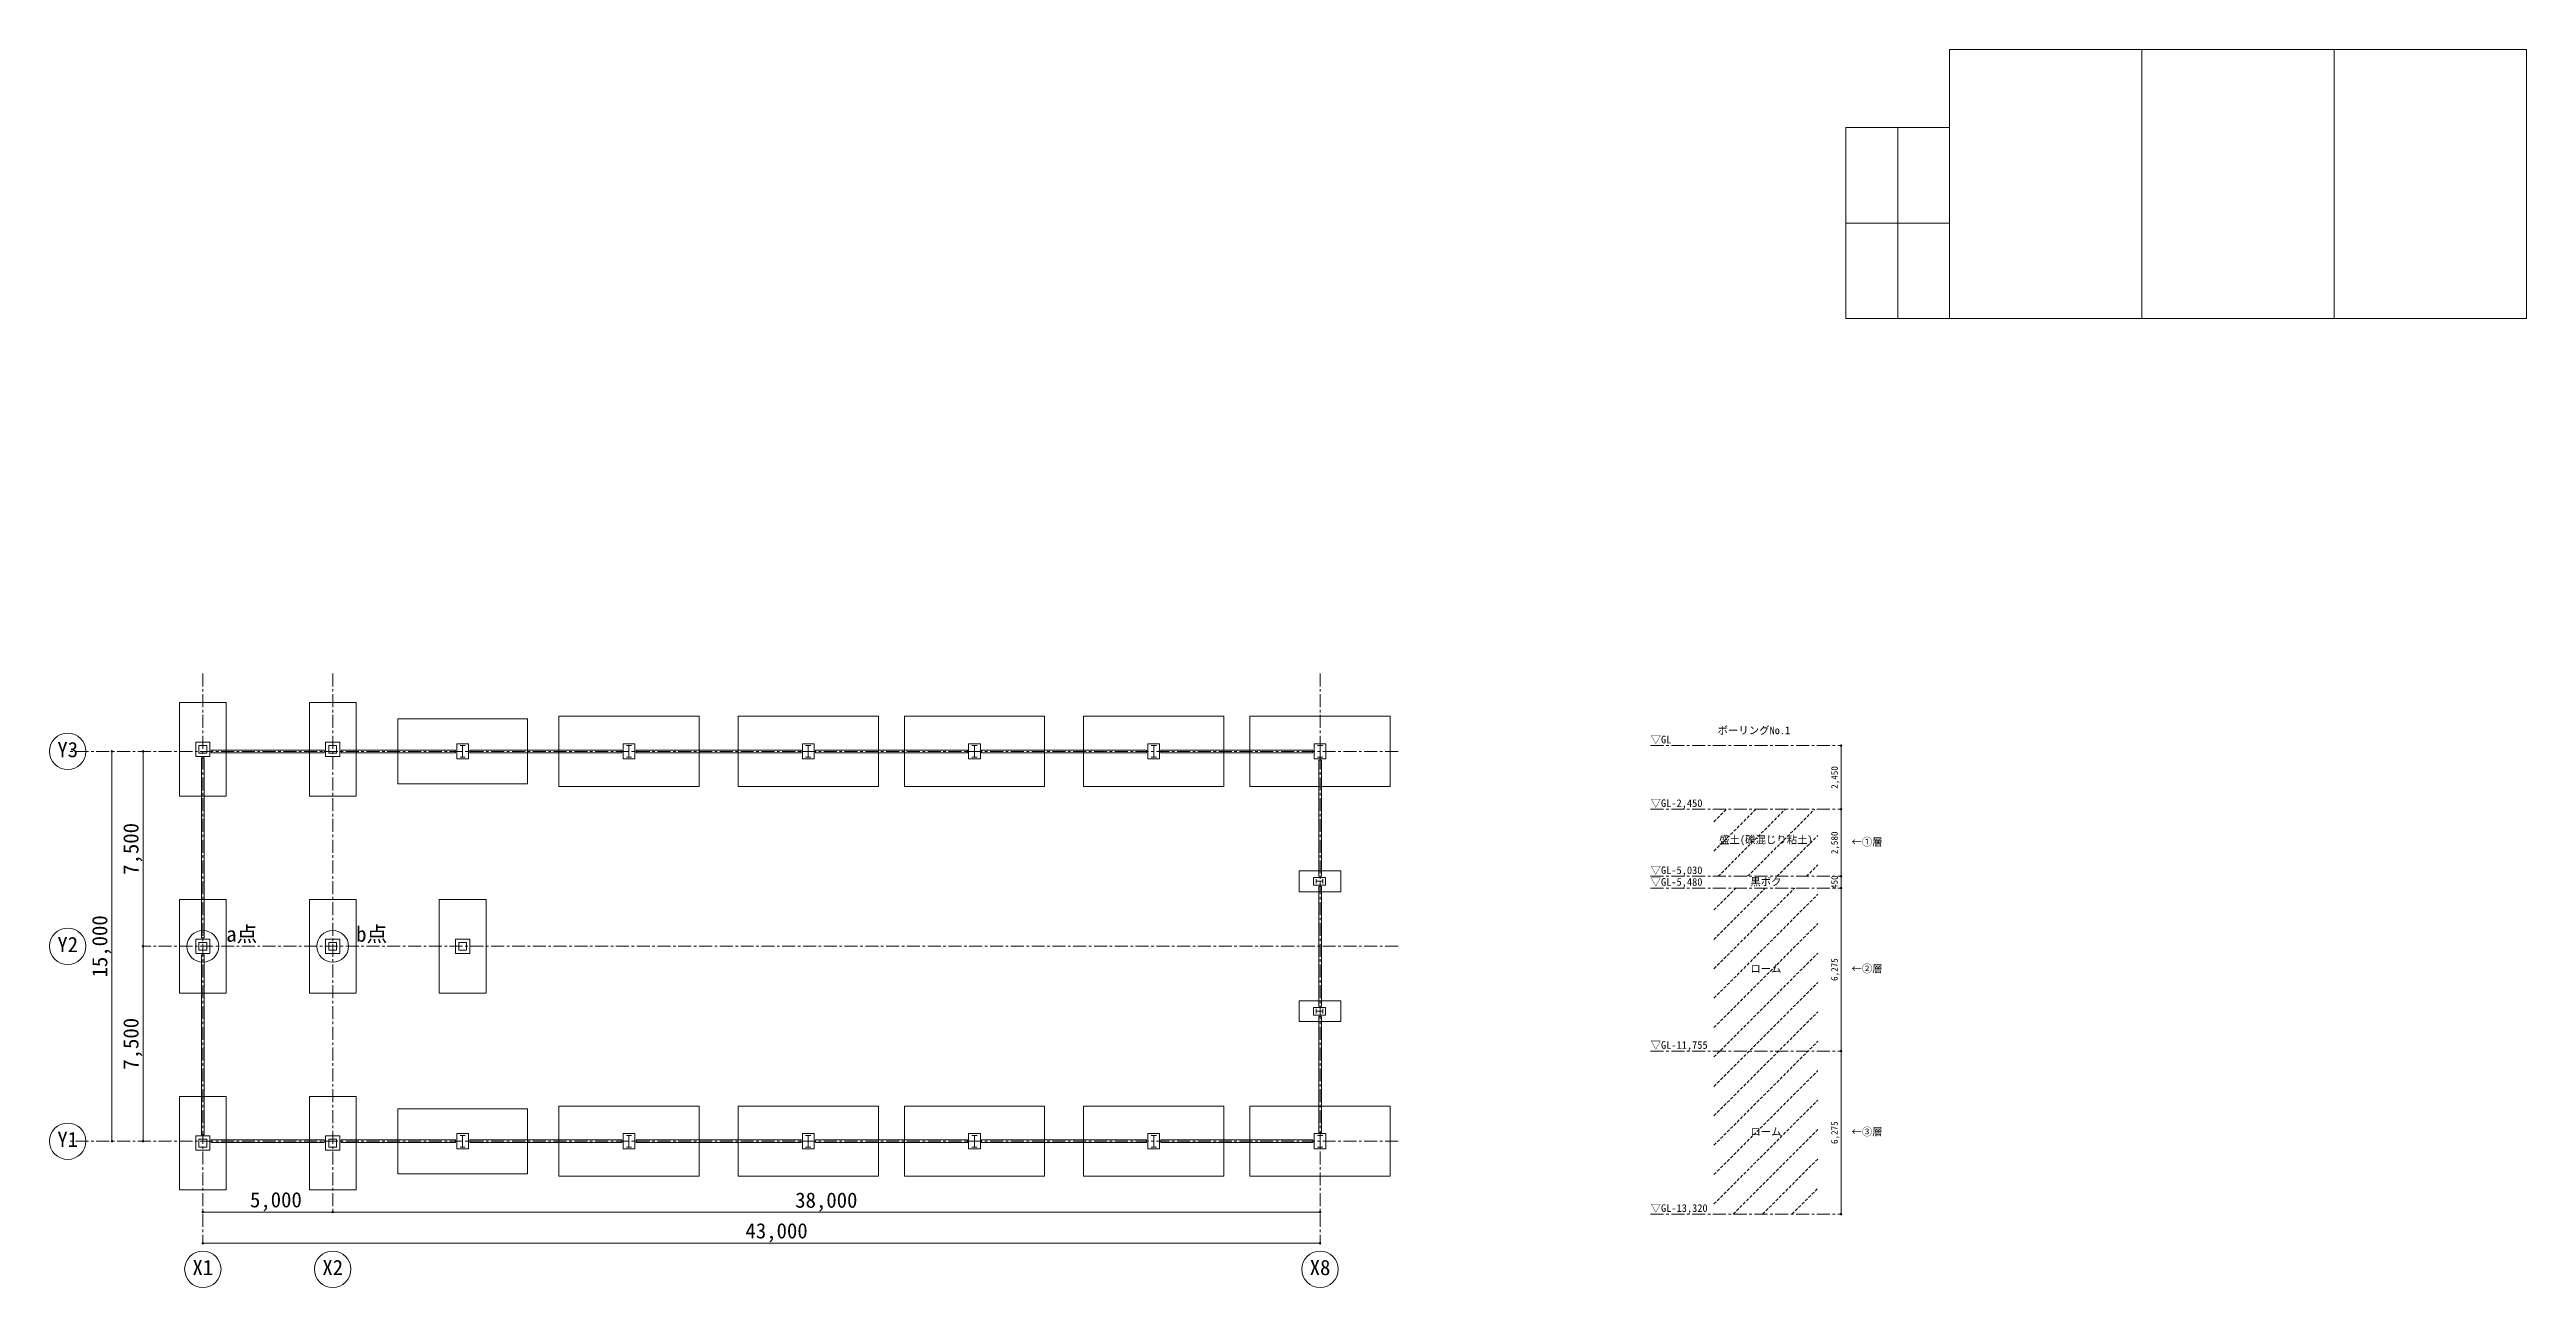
# Model space of a CAD drawing. Units: millimetres at full size, sheet at 1:100. Extents: x -86598 to 29917, y -21000 to 80716.
# Drawn here: x -86598 to 8734, y 33082 to 80716 of the extents above; entities that cross this region are included whole.
import ezdxf
from ezdxf.enums import TextEntityAlignment as Align

# ---------------------------------------------------------------- set-up
doc = ezdxf.new("R2010")
doc.units = ezdxf.units.MM
doc.header["$LTSCALE"] = 100
doc.header["$PDMODE"] = 32
doc.header["$PDSIZE"] = 60
doc.linetypes.add('CHAIN1', pattern=[8, 5, -1, 1, -1])
doc.linetypes.add('DASHED1', pattern=[1.8, 1.2, -0.6])
for name, color, linetype, lineweight in [('0-0_境界線', 4, 'Continuous', 5), ('0-1_', 4, 'Continuous', 5), ('0-2_', 4, 'Continuous', 5), ('0-3_', 2, 'Continuous', 18), ('0-7_寸法', 7, 'Continuous', 5), ('0-F_通り芯', 7, 'Continuous', 5)]:
    doc.layers.add(name, color=color, linetype=linetype, lineweight=lineweight)
doc.styles.add('ＭＳ ゴシック', font='')
doc.styles.get('ＭＳ ゴシック').set_extended_font_data('MS Gothic')

msp = doc.modelspace()

# ---------------------------------------------------------------- texts
at = {"layer": '0-7_寸法', "style": 'ＭＳ ゴシック'}
for s, p in [('7,500', (-82997.6, 48960)), ('15,000', (-84197.6, 45009.7)), ('7,500', (-82997.6, 41460))]:
    msp.add_text(s, height=586.5, rotation=90, dxfattribs=at).set_placement(p, align=Align.BOTTOM_LEFT)
for s, p in [('a点', (-79797.6, 46210)), ('b点', (-74797.6, 46210)), ('5,000', (-78882.7, 35989)), ('38,000', (-57897.6, 35974.5)), ('43,000', (-59812.4, 34794.2))]:
    msp.add_text(s, height=586.5, dxfattribs=at).set_placement(p, align=Align.BOTTOM_LEFT)
at = {"layer": '0-F_通り芯', "style": 'ＭＳ ゴシック'}
for s, height, p in [('ボーリングNo.1', 293.3, (-22399.4, 54284.1)), ('Y3', 586.5, (-86297.6, 53310)), ('▽GL', 293.3, (-24976.4, 53931.9)), ('▽GL-2,450', 293.3, (-24976.4, 51481.9)), ('盛土(礫混じり粘土)', 293.3, (-22337.6, 50075.1)), ('\u3000←①層', 293.3, (-17644.5, 49991.9)), ('▽GL-5,030', 293.3, (-24976.4, 48901.9)), ('▽GL-5,480', 293.3, (-24976.4, 48451.9)), ('黒ボク', 293.3, (-21137.6, 48459.9)), ('Y2', 586.5, (-86297.6, 45810)), ('ローム', 293.3, (-21137.6, 45114.4)), ('\u3000←②層', 293.3, (-17644.8, 45114.4)), ('▽GL-11,755', 293.3, (-24976.4, 42176.9)), ('ローム', 293.3, (-21137.6, 38839.4)), ('\u3000←③層', 293.3, (-17644.8, 38839.4)), ('Y1', 586.5, (-86297.6, 38310)), ('▽GL-13,320', 293.3, (-24976.4, 35901.9)), ('X1', 586.5, (-81097.6, 33382.3)), ('X2', 586.5, (-76097.6, 33382.3)), ('X8', 586.5, (-38097.6, 33382.3))]:
    msp.add_text(s, height=height, dxfattribs=at).set_placement(p, align=Align.BOTTOM_LEFT)
for s, p in [('2,450', (-17694.5, 52269.4)), ('2,580', (-17694.5, 49754.4)), ('450', (-17694.5, 48414.4)), ('6,275', (-17694.5, 44876.9)), ('6,275', (-17694.5, 38601.9))]:
    msp.add_text(s, height=256.6, rotation=90, dxfattribs=at).set_placement(p, align=Align.BOTTOM_LEFT)

# ---------------------------------------------------------------- linework, layer by layer
at = {"layer": '0-0_境界線'}
for p, q in [((-80972.6, 54060), (-80972.6, 53510)), ((-80972.6, 54060), (-80422.6, 54060)), ((-80972.6, 53510), (-80422.6, 53510)), ((-80847.6, 53635), (-80847.6, 53935)), ((-80547.6, 53635), (-80847.6, 53635)), ((-80422.6, 54060), (-80422.6, 53510)), ((-75972.6, 54060), (-75972.6, 53510)), ((-75972.6, 54060), (-75422.6, 54060)), ((-75972.6, 53510), (-75422.6, 53510)), ((-75847.6, 53635), (-75847.6, 53935)), ((-75547.6, 53635), (-75847.6, 53635)), ((-75422.6, 54060), (-75422.6, 53510)), ((-70922.6, 54000), (-70922.6, 53420)), ((-70922.6, 54000), (-70472.6, 54000)), ((-70922.6, 53420), (-70472.6, 53420)), ((-70597.6, 53935), (-70797.6, 53935)), ((-70597.6, 53485), (-70797.6, 53485)), ((-70697.6, 53935), (-70697.6, 53485)), ((-70472.6, 54000), (-70472.6, 53420)), ((-64522.6, 54000), (-64522.6, 53420)), ((-64522.6, 54000), (-64072.6, 54000)), ((-64522.6, 53420), (-64072.6, 53420)), ((-64197.6, 53935), (-64397.6, 53935)), ((-64197.6, 53485), (-64397.6, 53485)), ((-64297.6, 53935), (-64297.6, 53485)), ((-64072.6, 54000), (-64072.6, 53420)), ((-57622.6, 54000), (-57622.6, 53420)), ((-57622.6, 54000), (-57172.6, 54000)), ((-57622.6, 53420), (-57172.6, 53420)), ((-57297.6, 53935), (-57497.6, 53935)), ((-57297.6, 53485), (-57497.6, 53485)), ((-57397.6, 53935), (-57397.6, 53485)), ((-57172.6, 54000), (-57172.6, 53420)), ((-51222.6, 54000), (-51222.6, 53420)), ((-51222.6, 54000), (-50772.6, 54000)), ((-51222.6, 53420), (-50772.6, 53420)), ((-50897.6, 53935), (-51097.6, 53935)), ((-50897.6, 53485), (-51097.6, 53485)), ((-50997.6, 53935), (-50997.6, 53485)), ((-50772.6, 54000), (-50772.6, 53420)), ((-44322.6, 54000), (-44322.6, 53420)), ((-44322.6, 54000), (-43872.6, 54000)), ((-44322.6, 53420), (-43872.6, 53420)), ((-43997.6, 53935), (-44197.6, 53935)), ((-43997.6, 53485), (-44197.6, 53485)), ((-44097.6, 53935), (-44097.6, 53485)), ((-43872.6, 54000), (-43872.6, 53420)), ((-37922.6, 54000), (-37922.6, 53420)), ((-37922.6, 54000), (-37472.6, 54000)), ((-37922.6, 53420), (-37472.6, 53420)), ((-37597.6, 53935), (-37797.6, 53935)), ((-37597.6, 53485), (-37797.6, 53485)), ((-37697.6, 53935), (-37697.6, 53485)), ((-37472.6, 54000), (-37472.6, 53420)), ((-37944.6, 48860), (-37944.6, 48560)), ((-37944.6, 48860), (-37494.6, 48860)), ((-37841.6, 48622.5), (-37841.6, 48797.5)), ((-37841.6, 48710), (-37597.6, 48710)), ((-37597.6, 48622.5), (-37597.6, 48797.5)), ((-37494.6, 48860), (-37494.6, 48560)), ((-37944.6, 48560), (-37494.6, 48560)), ((-80972.6, 46485), (-80972.6, 45935)), ((-80972.6, 46485), (-80422.6, 46485)), ((-80972.6, 45935), (-80422.6, 45935)), ((-80847.6, 46060), (-80847.6, 46360)), ((-80547.6, 46060), (-80847.6, 46060)), ((-80422.6, 46485), (-80422.6, 45935)), ((-75972.6, 46485), (-75972.6, 45935)), ((-75972.6, 46485), (-75422.6, 46485)), ((-75972.6, 45935), (-75422.6, 45935)), ((-75847.6, 46060), (-75847.6, 46360)), ((-75547.6, 46060), (-75847.6, 46060)), ((-75422.6, 46485), (-75422.6, 45935)), ((-70972.6, 46485), (-70972.6, 45935)), ((-70972.6, 46485), (-70422.6, 46485)), ((-70972.6, 45935), (-70422.6, 45935)), ((-70847.6, 46060), (-70847.6, 46360)), ((-70547.6, 46060), (-70847.6, 46060)), ((-70422.6, 46485), (-70422.6, 45935)), ((-37944.6, 43860), (-37944.6, 43560)), ((-37944.6, 43860), (-37494.6, 43860)), ((-37494.6, 43860), (-37494.6, 43560)), ((-37944.6, 43560), (-37494.6, 43560)), ((-37841.6, 43797.5), (-37841.6, 43622.5)), ((-37841.6, 43710), (-37597.6, 43710)), ((-37597.6, 43797.5), (-37597.6, 43622.5)), ((-80972.6, 38910), (-80972.6, 38360)), ((-80972.6, 38910), (-80422.6, 38910)), ((-80972.6, 38360), (-80422.6, 38360)), ((-80422.6, 38910), (-80422.6, 38360)), ((-75972.6, 38910), (-75972.6, 38360)), ((-75972.6, 38910), (-75422.6, 38910)), ((-75972.6, 38360), (-75422.6, 38360)), ((-75422.6, 38910), (-75422.6, 38360)), ((-70922.6, 39000), (-70922.6, 38420)), ((-70922.6, 39000), (-70472.6, 39000)), ((-70922.6, 38420), (-70472.6, 38420)), ((-70597.6, 38935), (-70797.6, 38935)), ((-70597.6, 38485), (-70797.6, 38485)), ((-70697.6, 38935), (-70697.6, 38485)), ((-70472.6, 39000), (-70472.6, 38420)), ((-64522.6, 39000), (-64522.6, 38420)), ((-64522.6, 39000), (-64072.6, 39000)), ((-64522.6, 38420), (-64072.6, 38420)), ((-64197.6, 38935), (-64397.6, 38935)), ((-64197.6, 38485), (-64397.6, 38485)), ((-64297.6, 38935), (-64297.6, 38485)), ((-64072.6, 39000), (-64072.6, 38420)), ((-57622.6, 39000), (-57622.6, 38420)), ((-57622.6, 39000), (-57172.6, 39000)), ((-57622.6, 38420), (-57172.6, 38420)), ((-57297.6, 38935), (-57497.6, 38935)), ((-57297.6, 38485), (-57497.6, 38485)), ((-57397.6, 38935), (-57397.6, 38485)), ((-57172.6, 39000), (-57172.6, 38420)), ((-51222.6, 39000), (-51222.6, 38420)), ((-51222.6, 39000), (-50772.6, 39000)), ((-51222.6, 38420), (-50772.6, 38420)), ((-50897.6, 38935), (-51097.6, 38935)), ((-50897.6, 38485), (-51097.6, 38485)), ((-50997.6, 38935), (-50997.6, 38485)), ((-50772.6, 39000), (-50772.6, 38420)), ((-44322.6, 39000), (-44322.6, 38420)), ((-44322.6, 39000), (-43872.6, 39000)), ((-44322.6, 38420), (-43872.6, 38420)), ((-43997.6, 38935), (-44197.6, 38935)), ((-43997.6, 38485), (-44197.6, 38485)), ((-44097.6, 38935), (-44097.6, 38485)), ((-43872.6, 39000), (-43872.6, 38420)), ((-37922.6, 39000), (-37922.6, 38420)), ((-37922.6, 39000), (-37472.6, 39000)), ((-37922.6, 38420), (-37472.6, 38420)), ((-37597.6, 38935), (-37797.6, 38935)), ((-37597.6, 38485), (-37797.6, 38485)), ((-37697.6, 38935), (-37697.6, 38485)), ((-37472.6, 39000), (-37472.6, 38420))]:
    msp.add_line(p, q, dxfattribs=at)
for points in [[(-80547.6, 53635), (-80547.6, 53935), (-80847.6, 53935)], [(-75547.6, 53635), (-75547.6, 53935), (-75847.6, 53935)], [(-80547.6, 46060), (-80547.6, 46360), (-80847.6, 46360)], [(-75547.6, 46060), (-75547.6, 46360), (-75847.6, 46360)], [(-70547.6, 46060), (-70547.6, 46360), (-70847.6, 46360)], [(-80547.6, 38485), (-80847.6, 38485), (-80847.6, 38785)], [(-80547.6, 38485), (-80547.6, 38785), (-80847.6, 38785)], [(-75547.6, 38485), (-75847.6, 38485), (-75847.6, 38785)], [(-75547.6, 38485), (-75547.6, 38785), (-75847.6, 38785)]]:
    msp.add_lwpolyline(points, dxfattribs=at)
at = {"layer": '0-1_'}
for p, q in [((-81597.6, 51985), (-81597.6, 55585)), ((-81597.6, 55585), (-79797.6, 55585)), ((-79797.6, 51985), (-79797.6, 55585)), ((-76597.6, 51985), (-76597.6, 55585)), ((-76597.6, 55585), (-74797.6, 55585)), ((-74797.6, 51985), (-74797.6, 55585)), ((-73197.6, 52460), (-73197.6, 54960)), ((-73197.6, 54960), (-68197.6, 54960)), ((-68197.6, 52460), (-68197.6, 54960)), ((-61597.6, 55060), (-61597.6, 52360)), ((-54697.6, 55060), (-54697.6, 52360)), ((-48297.6, 55060), (-48297.6, 52360)), ((-41397.6, 55060), (-41397.6, 52360)), ((-34997.6, 55060), (-34997.6, 52360)), ((-73197.6, 52460), (-68197.6, 52460)), ((-81597.6, 51985), (-79797.6, 51985)), ((-76597.6, 51985), (-74797.6, 51985)), ((-61597.6, 52360), (-66997.6, 52360)), ((-54697.6, 52360), (-60097.6, 52360)), ((-48297.6, 52360), (-53697.6, 52360)), ((-41397.6, 52360), (-46797.6, 52360)), ((-34997.6, 52360), (-40397.6, 52360)), ((-38497.6, 49110), (-38497.6, 48310)), ((-38497.6, 49110), (-36897.6, 49110)), ((-36897.6, 49110), (-36897.6, 48310)), ((-81597.6, 44410), (-81597.6, 48010)), ((-81597.6, 48010), (-79797.6, 48010)), ((-79797.6, 44410), (-79797.6, 48010)), ((-76597.6, 48010), (-74797.6, 48010)), ((-76597.6, 44410), (-76597.6, 48010)), ((-74797.6, 44410), (-74797.6, 48010)), ((-71597.6, 48010), (-69797.6, 48010)), ((-71597.6, 44410), (-71597.6, 48010)), ((-69797.6, 44410), (-69797.6, 48010)), ((-38497.6, 48310), (-36897.6, 48310)), ((-81597.6, 44410), (-79797.6, 44410)), ((-76597.6, 44410), (-74797.6, 44410)), ((-71597.6, 44410), (-69797.6, 44410)), ((-38497.6, 44110), (-36897.6, 44110)), ((-38497.6, 44110), (-38497.6, 43310)), ((-36897.6, 44110), (-36897.6, 43310)), ((-38497.6, 43310), (-36897.6, 43310)), ((-81597.6, 36835), (-81597.6, 40435)), ((-81597.6, 40435), (-79797.6, 40435)), ((-79797.6, 36835), (-79797.6, 40435)), ((-76597.6, 36835), (-76597.6, 40435)), ((-76597.6, 40435), (-74797.6, 40435)), ((-74797.6, 36835), (-74797.6, 40435)), ((-61597.6, 40060), (-61597.6, 37360)), ((-54697.6, 40060), (-54697.6, 37360)), ((-48297.6, 40060), (-48297.6, 37360)), ((-41397.6, 40060), (-41397.6, 37360)), ((-34997.6, 40060), (-34997.6, 37360)), ((-73197.6, 37460), (-73197.6, 39960)), ((-73197.6, 39960), (-68197.6, 39960)), ((-68197.6, 37460), (-68197.6, 39960)), ((-73197.6, 37460), (-68197.6, 37460)), ((-61597.6, 37360), (-66997.6, 37360)), ((-54697.6, 37360), (-60097.6, 37360)), ((-48297.6, 37360), (-53697.6, 37360)), ((-41397.6, 37360), (-46797.6, 37360)), ((-34997.6, 37360), (-40397.6, 37360)), ((-81597.6, 36835), (-79797.6, 36835)), ((-76597.6, 36835), (-74797.6, 36835))]:
    msp.add_line(p, q, dxfattribs=at)
for points in [[(-61597.6, 55060), (-66997.6, 55060), (-66997.6, 52360)], [(-54697.6, 55060), (-60097.6, 55060), (-60097.6, 52360)], [(-48297.6, 55060), (-53697.6, 55060), (-53697.6, 52360)], [(-41397.6, 55060), (-46797.6, 55060), (-46797.6, 52360)], [(-34997.6, 55060), (-40397.6, 55060), (-40397.6, 52360)], [(-61597.6, 40060), (-66997.6, 40060), (-66997.6, 37360)], [(-54697.6, 40060), (-60097.6, 40060), (-60097.6, 37360)], [(-48297.6, 40060), (-53697.6, 40060), (-53697.6, 37360)], [(-41397.6, 40060), (-46797.6, 40060), (-46797.6, 37360)], [(-34997.6, 40060), (-40397.6, 40060), (-40397.6, 37360)]]:
    msp.add_lwpolyline(points, dxfattribs=at)
at = {"layer": '0-2_'}
for p, q in [((-80747.6, 53460), (-80647.6, 53460)), ((-80747.6, 53460), (-80747.6, 46535)), ((-80647.6, 53460), (-80647.6, 46535)), ((-80372.6, 53660), (-76022.6, 53660)), ((-76022.6, 53660), (-76022.6, 53760)), ((-75372.6, 53660), (-70972.6, 53660)), ((-70972.6, 53660), (-70972.6, 53760)), ((-70422.6, 53660), (-64572.6, 53660)), ((-64572.6, 53660), (-64572.6, 53760)), ((-64022.6, 53660), (-64022.6, 53760)), ((-57672.6, 53760), (-64022.6, 53760)), ((-57672.6, 53660), (-64022.6, 53660)), ((-57672.6, 53660), (-57672.6, 53760)), ((-57122.6, 53660), (-51272.6, 53660)), ((-51272.6, 53660), (-51272.6, 53760)), ((-50722.6, 53660), (-50722.6, 53760)), ((-44372.6, 53760), (-50722.6, 53760)), ((-44372.6, 53660), (-50722.6, 53660)), ((-44372.6, 53660), (-44372.6, 53760)), ((-43822.6, 53660), (-37972.6, 53660)), ((-37972.6, 53660), (-37972.6, 53760)), ((-37647.6, 53370), (-37747.6, 53370)), ((-37747.6, 48910), (-37747.6, 53370)), ((-37647.6, 48910), (-37647.6, 53370)), ((-37747.6, 48910), (-37647.6, 48910)), ((-37647.6, 48510), (-37647.6, 43910)), ((-80647.6, 46535), (-80747.6, 46535)), ((-80747.6, 45885), (-80647.6, 45885)), ((-80747.6, 45885), (-80747.6, 38960)), ((-80647.6, 45885), (-80647.6, 38960)), ((-37747.6, 43910), (-37647.6, 43910)), ((-37647.6, 43510), (-37647.6, 39050)), ((-80647.6, 38960), (-80747.6, 38960)), ((-80372.6, 38660), (-76022.6, 38660)), ((-76022.6, 38660), (-76022.6, 38760)), ((-75372.6, 38660), (-70972.6, 38660)), ((-70972.6, 38660), (-70972.6, 38760)), ((-70422.6, 38660), (-64572.6, 38660)), ((-64572.6, 38660), (-64572.6, 38760)), ((-64022.6, 38660), (-64022.6, 38760)), ((-57672.6, 38760), (-64022.6, 38760)), ((-57672.6, 38660), (-64022.6, 38660)), ((-57672.6, 38660), (-57672.6, 38760)), ((-57122.6, 38660), (-51272.6, 38660)), ((-51272.6, 38660), (-51272.6, 38760)), ((-50722.6, 38660), (-50722.6, 38760)), ((-44372.6, 38760), (-50722.6, 38760)), ((-44372.6, 38660), (-50722.6, 38660)), ((-44372.6, 38660), (-44372.6, 38760)), ((-43822.6, 38660), (-37972.6, 38660)), ((-37972.6, 38660), (-37972.6, 38760)), ((-37747.6, 39050), (-37647.6, 39050))]:
    msp.add_line(p, q, dxfattribs=at)
for points in [[(-80372.6, 53660), (-80372.6, 53760), (-76022.6, 53760)], [(-75372.6, 53660), (-75372.6, 53760), (-70972.6, 53760)], [(-70422.6, 53660), (-70422.6, 53760), (-64572.6, 53760)], [(-57122.6, 53660), (-57122.6, 53760), (-51272.6, 53760)], [(-43822.6, 53660), (-43822.6, 53760), (-37972.6, 53760)], [(-37647.6, 48510), (-37747.6, 48510), (-37747.6, 43910)], [(-37647.6, 43510), (-37747.6, 43510), (-37747.6, 39050)], [(-80372.6, 38660), (-80372.6, 38760), (-76022.6, 38760)], [(-75372.6, 38660), (-75372.6, 38760), (-70972.6, 38760)], [(-70422.6, 38660), (-70422.6, 38760), (-64572.6, 38760)], [(-57122.6, 38660), (-57122.6, 38760), (-51272.6, 38760)], [(-43822.6, 38660), (-43822.6, 38760), (-37972.6, 38760)]]:
    msp.add_lwpolyline(points, dxfattribs=at)
at = {"layer": '0-3_'}
for p, q in [((-6066.4, 80715.5), (-13466.4, 80715.5)), ((-13466.4, 80715.5), (-13466.4, 70365.5)), ((-6066.4, 80715.5), (-6066.4, 70365.5)), ((1333.6, 80715.5), (-6066.4, 80715.5)), ((-6066.4, 80715.5), (-6066.4, 70365.5)), ((1333.6, 70365.5), (1333.6, 80715.5)), ((8733.6, 80715.5), (1333.6, 80715.5)), ((1333.6, 70365.5), (1333.6, 80715.5)), ((8733.6, 80715.5), (8733.6, 70365.5)), ((-15466.4, 77715.5), (-17466.4, 77715.5)), ((-13466.4, 77715.5), (-15466.4, 77715.5)), ((-13466.4, 77715.5), (-13466.4, 74040.5)), ((-15466.4, 74040.5), (-17466.4, 74040.5)), ((-17466.4, 70365.5), (-17466.4, 74040.5)), ((-15466.4, 74040.5), (-15466.4, 70365.5)), ((-15466.4, 74040.5), (-13466.4, 74040.5)), ((-15466.4, 74040.5), (-15466.4, 70365.5)), ((-13466.4, 74040.5), (-13466.4, 70365.5)), ((-15466.4, 70365.5), (-17466.4, 70365.5)), ((-13466.4, 70365.5), (-15466.4, 70365.5)), ((-6066.4, 70365.5), (-13466.4, 70365.5)), ((1333.6, 70365.5), (-6066.4, 70365.5)), ((8733.6, 70365.5), (1333.6, 70365.5))]:
    msp.add_line(p, q, dxfattribs=at)
for points in [[(-15466.4, 77715.5), (-15466.4, 74040.5), (-17466.4, 74040.5), (-17466.4, 77715.5)], [(-15466.4, 77715.5), (-15466.4, 74040.5), (-13466.4, 74040.5)]]:
    msp.add_lwpolyline(points, dxfattribs=at)
at = {"layer": '0-7_寸法', "color": 4}
for p, q in [((-84197.6, 38710), (-84197.6, 53710)), ((-82997.6, 53710), (-82997.6, 46210)), ((-82997.6, 38710), (-82997.6, 46210)), ((-80697.6, 34782.3), (-37697.6, 34782.3))]:
    msp.add_line(p, q, dxfattribs=at)
msp.add_lwpolyline([(-80697.6, 35982.3), (-75697.6, 35982.3), (-37697.6, 35982.3)], dxfattribs=at)
for centre in [(-84197.6, 53710), (-82997.6, 53710), (-82997.6, 46210), (-84197.6, 38710), (-82997.6, 38710), (-80697.6, 35982.3), (-75697.6, 35982.3), (-37697.6, 35982.3), (-80697.6, 34782.3), (-37697.6, 34782.3)]:
    msp.add_circle(centre, 30, dxfattribs=at)
at = {"layer": '0-7_寸法', "lineweight": 9}
for centre in [(-80697.6, 46210), (-75697.6, 46210)]:
    msp.add_circle(centre, 609.6, dxfattribs=at)
at = {"layer": '0-F_通り芯', "color": 4, "linetype": 'CHAIN1'}
for p, q in [((-80697.6, 56710), (-80697.6, 34782.3)), ((-75697.6, 56710), (-75697.6, 35982.3)), ((-37697.6, 56710), (-37697.6, 34782.3)), ((-34697.6, 53710), (-85897.6, 53710)), ((-24976.4, 53931.9), (-17644.5, 53931.9)), ((-24976.4, 51481.9), (-17644.5, 51481.9)), ((-24976.4, 48901.9), (-17644.5, 48901.9)), ((-24976.4, 48451.9), (-17644.5, 48451.9)), ((-34697.6, 46210), (-82997.6, 46210)), ((-24976.4, 42176.9), (-17644.5, 42176.9)), ((-34697.6, 38710), (-85897.6, 38710)), ((-24976.4, 35901.9), (-17644.5, 35901.9))]:
    msp.add_line(p, q, dxfattribs=at)
at = {"layer": '0-F_通り芯', "color": 4}
for p, q in [((-17644.5, 53931.9), (-17644.5, 51481.9)), ((-17644.5, 51481.9), (-17644.5, 48901.9)), ((-17644.5, 48901.9), (-17644.5, 48451.9)), ((-17644.5, 48451.9), (-17644.5, 42176.9)), ((-17644.5, 42176.9), (-17644.5, 35901.9))]:
    msp.add_line(p, q, dxfattribs=at)
at = {"layer": '0-F_通り芯', "color": 4, "linetype": 'DASHED1'}
for p, q in [((-22537.6, 49870.1), (-20925.9, 51481.9)), ((-22537.6, 51001.5), (-22057.2, 51481.9)), ((-22374.5, 48901.9), (-19794.5, 51481.9)), ((-21243.1, 48901.9), (-18663.1, 51481.9)), ((-20111.7, 48901.9), (-18537.6, 50476)), ((-18980.4, 48901.9), (-18537.6, 49344.7)), ((-22537.6, 45344.7), (-19430.4, 48451.9)), ((-22537.6, 46476), (-20561.7, 48451.9)), ((-22537.6, 47607.4), (-21693.1, 48451.9)), ((-22537.6, 44213.3), (-18537.6, 48213.3)), ((-22537.6, 43081.9), (-18537.6, 47081.9)), ((-22537.6, 41950.5), (-18537.6, 45950.5)), ((-22537.6, 40819.2), (-18537.6, 44819.2)), ((-22537.6, 39687.8), (-18537.6, 43687.8)), ((-22537.6, 38556.4), (-18537.6, 42556.4)), ((-22537.6, 37425.1), (-18537.6, 41425.1)), ((-22537.6, 36293.7), (-18537.6, 40293.7)), ((-21798, 35901.9), (-18537.6, 39162.3)), ((-20666.7, 35901.9), (-18537.6, 38030.9)), ((-19535.3, 35901.9), (-18537.6, 36899.6))]:
    msp.add_line(p, q, dxfattribs=at)
at = {"layer": '0-F_通り芯', "color": 3, "lineweight": 13}
for centre in [(-85897.6, 53710), (-85897.6, 46210), (-85897.6, 38710), (-80697.6, 33782.3), (-75697.6, 33782.3), (-37697.6, 33782.3)]:
    msp.add_circle(centre, 700, dxfattribs=at)
at = {"layer": '0-F_通り芯', "color": 2}
for p in [(-17644.5, 53931.9), (-17644.5, 51481.9), (-17644.5, 48901.9), (-17644.5, 48451.9), (-17644.5, 42176.9), (-17644.5, 35901.9)]:
    msp.add_point(p, dxfattribs=at)

msp.set_redraw_order([(e.dxf.handle, doc.entitydb.next_handle()) for e in msp.query("TEXT MTEXT ATTDEF DIMENSION ARC_DIMENSION")])  # texts and dimensions are drawn at this point

doc.saveas('drawing.dxf')
